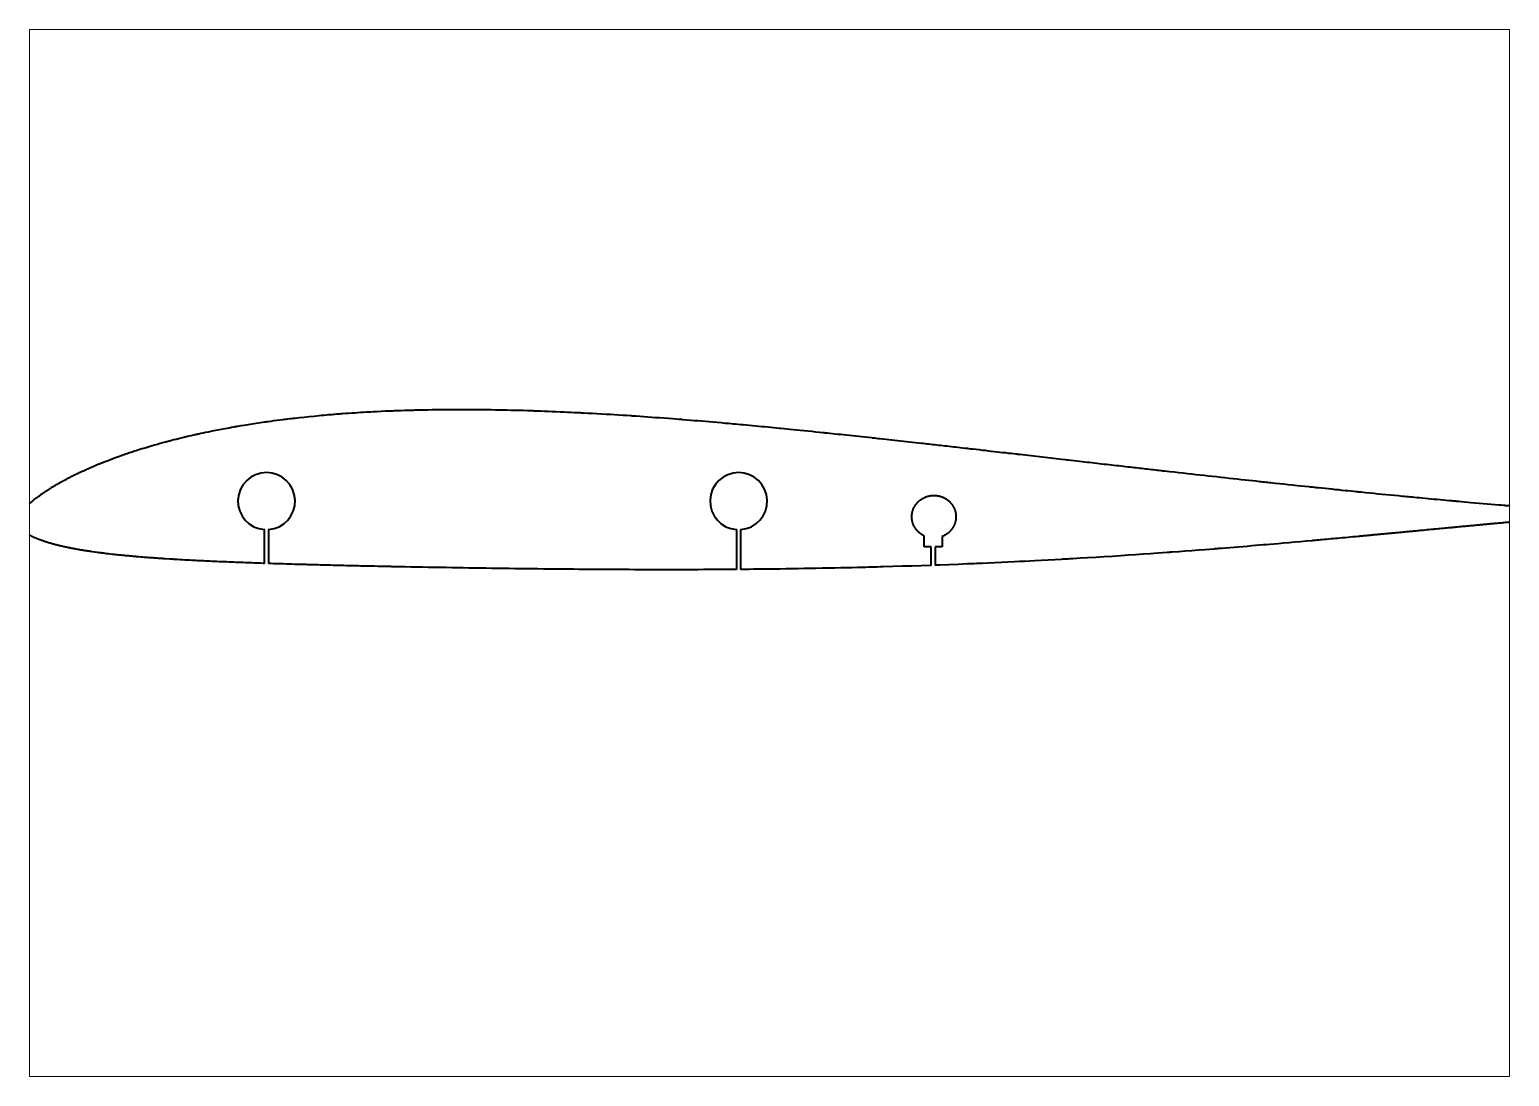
# Paper-space layout 'Sheet' of a CAD drawing. Header units: millimetres. Extents: x 0 to 420, y 0 to 297.
# The model-space entities are those that its viewports show. They can reach past a viewport. Long polylines and large blocks are cut down to what shows.
import ezdxf

# ---------------------------------------------------------------- set-up
doc = ezdxf.new("R2010")
doc.units = ezdxf.units.MM
doc.layers.add('Geometries', color=7, linetype='Continuous')

msp = doc.modelspace()

# ---------------------------------------------------------------- linework, layer by layer
at = {"layer": 'Geometries', "linetype": 'Continuous', "lineweight": 40}
for p, q in [((106.37, 188.99), (107.27, 189.02)), ((107.27, 189.02), (108.18, 189.05)), ((108.18, 189.05), (108.63, 189.06)), ((108.63, 189.06), (109.09, 189.07)), ((109.09, 189.07), (109.53, 189.08)), ((109.53, 189.08), (109.97, 189.09)), ((109.97, 189.09), (110.41, 189.1)), ((110.41, 189.1), (110.85, 189.11)), ((110.85, 189.11), (111.9, 189.14)), ((111.9, 189.14), (112.95, 189.16)), ((112.95, 189.16), (114.28, 189.18)), ((114.28, 189.18), (115.63, 189.2)), ((115.63, 189.2), (115.93, 189.2)), ((115.93, 189.2), (116.22, 189.21)), ((116.22, 189.21), (116.51, 189.21)), ((116.51, 189.21), (116.8, 189.21)), ((116.8, 189.21), (117.1, 189.22)), ((117.1, 189.22), (117.39, 189.22)), ((117.39, 189.22), (117.68, 189.22)), ((117.68, 189.22), (118.91, 189.23)), ((118.91, 189.23), (120.15, 189.24)), ((120.15, 189.24), (121.38, 189.24)), ((121.38, 189.24), (122.57, 189.24)), ((122.57, 189.24), (123.76, 189.24)), ((123.76, 189.24), (124.96, 189.24)), ((124.96, 189.24), (126.16, 189.23)), ((126.16, 189.23), (127.22, 189.22)), ((127.22, 189.22), (128.29, 189.21)), ((128.29, 189.21), (128.57, 189.21)), ((128.57, 189.21), (128.85, 189.21)), ((128.85, 189.21), (129.13, 189.2)), ((129.13, 189.2), (129.41, 189.2)), ((129.41, 189.2), (129.68, 189.2)), ((129.68, 189.2), (129.95, 189.19)), ((129.95, 189.19), (131.04, 189.18)), ((131.04, 189.18), (132.13, 189.16)), ((132.13, 189.16), (133.22, 189.14)), ((133.22, 189.14), (134.32, 189.12)), ((134.32, 189.12), (135.43, 189.1)), ((135.43, 189.1), (136.54, 189.07)), ((136.54, 189.07), (137.73, 189.04)), ((137.73, 189.04), (138.93, 189.01)), ((138.93, 189.01), (140.13, 188.98)), ((60.01, 184.65), (60.94, 184.81)), ((60.94, 184.81), (62.06, 184.99)), ((62.06, 184.99), (63.17, 185.17)), ((63.17, 185.17), (64.29, 185.34)), ((64.29, 185.34), (65.5, 185.52)), ((65.5, 185.52), (66.7, 185.69)), ((66.7, 185.69), (66.85, 185.71)), ((66.85, 185.71), (66.99, 185.73)), ((66.99, 185.73), (67.14, 185.75)), ((67.14, 185.75), (67.28, 185.78)), ((67.28, 185.78), (67.43, 185.8)), ((67.43, 185.8), (67.58, 185.82)), ((67.58, 185.82), (67.72, 185.84)), ((67.72, 185.84), (68.53, 185.95)), ((68.53, 185.95), (69.36, 186.06)), ((69.36, 186.06), (70.19, 186.17)), ((70.19, 186.17), (71.02, 186.28)), ((71.02, 186.28), (71.87, 186.38)), ((71.87, 186.38), (72.35, 186.44)), ((72.35, 186.44), (72.84, 186.5)), ((72.84, 186.5), (73.33, 186.56)), ((73.33, 186.56), (73.82, 186.62)), ((73.82, 186.62), (74.31, 186.68)), ((74.31, 186.68), (74.8, 186.74)), ((74.8, 186.74), (75.27, 186.79)), ((75.27, 186.79), (76.58, 186.94)), ((76.58, 186.94), (77.89, 187.08)), ((77.89, 187.08), (79.31, 187.23)), ((79.31, 187.23), (80.73, 187.37)), ((80.73, 187.37), (82.16, 187.51)), ((82.16, 187.51), (82.83, 187.57)), ((82.83, 187.57), (83.5, 187.63)), ((83.5, 187.63), (84.17, 187.69)), ((84.17, 187.69), (84.83, 187.75)), ((84.83, 187.75), (85.5, 187.81)), ((85.5, 187.81), (85.92, 187.84)), ((85.92, 187.84), (86.34, 187.87)), ((86.34, 187.87), (86.76, 187.91)), ((86.76, 187.91), (87.18, 187.94)), ((87.18, 187.94), (87.6, 187.97)), ((87.6, 187.97), (88.02, 188.01)), ((88.02, 188.01), (88.43, 188.04)), ((88.43, 188.04), (88.84, 188.07)), ((88.84, 188.07), (89.7, 188.13)), ((89.7, 188.13), (90.56, 188.19)), ((90.56, 188.19), (91.43, 188.25)), ((91.43, 188.25), (92.27, 188.31)), ((92.27, 188.31), (93.11, 188.36)), ((93.11, 188.36), (93.96, 188.42)), ((93.96, 188.42), (94.81, 188.47)), ((94.81, 188.47), (95.48, 188.51)), ((95.48, 188.51), (96.15, 188.55)), ((96.15, 188.55), (96.81, 188.58)), ((96.81, 188.58), (97.47, 188.62)), ((97.47, 188.62), (98.64, 188.68)), ((98.64, 188.68), (99.82, 188.73)), ((99.82, 188.73), (100.98, 188.79)), ((100.98, 188.79), (102.14, 188.84)), ((102.14, 188.84), (102.61, 188.86)), ((102.61, 188.86), (103.08, 188.88)), ((103.08, 188.88), (103.56, 188.89)), ((103.56, 188.89), (104.04, 188.91)), ((104.04, 188.91), (104.51, 188.93)), ((104.51, 188.93), (105, 188.95)), ((105, 188.95), (105.48, 188.96)), ((105.48, 188.96), (106.37, 188.99)), ((140.13, 188.98), (141.34, 188.94)), ((141.34, 188.94), (142.54, 188.9)), ((142.54, 188.9), (142.68, 188.9)), ((142.68, 188.9), (142.81, 188.89)), ((142.81, 188.89), (142.95, 188.89)), ((142.95, 188.89), (143.08, 188.88)), ((143.08, 188.88), (143.22, 188.88)), ((143.22, 188.88), (143.35, 188.87)), ((143.35, 188.87), (143.48, 188.87)), ((143.48, 188.87), (144.28, 188.84)), ((144.28, 188.84), (145.08, 188.81)), ((145.08, 188.81), (146.17, 188.77)), ((146.17, 188.77), (147.26, 188.73)), ((147.26, 188.73), (148.36, 188.69)), ((148.36, 188.69), (149.46, 188.64)), ((149.46, 188.64), (150.57, 188.59)), ((150.57, 188.59), (151.69, 188.54)), ((151.69, 188.54), (152.64, 188.5)), ((152.64, 188.5), (153.58, 188.46)), ((153.58, 188.46), (154.54, 188.41)), ((154.54, 188.41), (155.49, 188.36)), ((155.49, 188.36), (156.44, 188.32)), ((156.44, 188.32), (156.57, 188.31)), ((156.57, 188.31), (156.69, 188.3)), ((156.69, 188.3), (156.82, 188.3)), ((156.82, 188.3), (156.94, 188.29)), ((156.94, 188.29), (157.07, 188.28)), ((157.07, 188.28), (157.19, 188.28)), ((157.19, 188.28), (158.45, 188.21)), ((158.45, 188.21), (159.74, 188.14)), ((159.74, 188.14), (161.04, 188.07)), ((161.04, 188.07), (162.34, 188)), ((162.34, 188), (163.65, 187.92)), ((163.65, 187.92), (164.84, 187.85)), ((164.84, 187.85), (166.03, 187.78)), ((166.03, 187.78), (167.23, 187.7)), ((167.23, 187.7), (168.44, 187.63)), ((168.44, 187.63), (169.5, 187.56)), ((169.5, 187.56), (170.57, 187.49)), ((170.57, 187.49), (170.81, 187.47)), ((170.81, 187.47), (171.04, 187.46)), ((171.04, 187.46), (171.27, 187.44)), ((171.27, 187.44), (171.5, 187.43)), ((171.5, 187.43), (171.72, 187.41)), ((171.72, 187.41), (171.95, 187.39)), ((171.95, 187.39), (172.18, 187.38)), ((172.18, 187.38), (173.27, 187.31)), ((173.27, 187.31), (174.36, 187.23)), ((174.36, 187.23), (175.46, 187.15)), ((175.46, 187.15), (176.57, 187.07)), ((176.57, 187.07), (177.68, 186.99)), ((177.68, 186.99), (178.79, 186.91)), ((178.79, 186.91), (180.05, 186.82)), ((180.05, 186.82), (181.31, 186.72)), ((181.31, 186.72), (182.58, 186.62)), ((182.58, 186.62), (183.42, 186.56)), ((183.42, 186.56), (184.27, 186.49)), ((184.27, 186.49), (184.53, 186.47)), ((184.53, 186.47), (184.79, 186.45)), ((184.79, 186.45), (185.04, 186.43)), ((185.04, 186.43), (185.28, 186.41)), ((185.28, 186.41), (185.53, 186.39)), ((185.53, 186.39), (186.55, 186.31)), ((186.55, 186.31), (187.58, 186.23)), ((187.58, 186.23), (188.61, 186.14)), ((188.61, 186.14), (189.64, 186.06)), ((189.64, 186.06), (190.69, 185.97)), ((190.69, 185.97), (191.8, 185.87)), ((191.8, 185.87), (192.92, 185.78)), ((192.92, 185.78), (194.04, 185.68)), ((194.04, 185.68), (195.17, 185.58)), ((195.17, 185.58), (196.31, 185.48)), ((196.31, 185.48), (197.46, 185.38)), ((197.46, 185.38), (197.99, 185.34)), ((197.99, 185.34), (198.08, 185.33)), ((198.08, 185.33), (198.16, 185.32)), ((198.16, 185.32), (198.24, 185.31)), ((198.24, 185.31), (198.33, 185.31)), ((198.33, 185.31), (198.41, 185.3)), ((198.41, 185.3), (199.09, 185.24)), ((199.09, 185.24), (199.71, 185.18)), ((199.71, 185.18), (200.33, 185.12)), ((200.33, 185.12), (201.07, 185.06)), ((201.07, 185.06), (201.82, 184.99)), ((201.82, 184.99), (202.57, 184.92)), ((202.57, 184.92), (203.43, 184.84)), ((203.43, 184.84), (204.3, 184.76)), ((40.3, 180.5), (40.95, 180.66)), ((40.95, 180.66), (41.6, 180.83)), ((41.6, 180.83), (42.67, 181.09)), ((42.67, 181.09), (43.74, 181.35)), ((43.74, 181.35), (44.81, 181.61)), ((44.81, 181.61), (45.89, 181.86)), ((45.89, 181.86), (46.98, 182.11)), ((46.98, 182.11), (47.11, 182.14)), ((47.11, 182.14), (47.25, 182.17)), ((47.25, 182.17), (47.38, 182.2)), ((47.38, 182.2), (47.51, 182.23)), ((47.51, 182.23), (47.64, 182.26)), ((47.64, 182.26), (47.77, 182.29)), ((47.77, 182.29), (47.91, 182.32)), ((47.91, 182.32), (48.64, 182.48)), ((48.64, 182.48), (49.29, 182.62)), ((49.29, 182.62), (49.95, 182.76)), ((49.95, 182.76), (50.74, 182.92)), ((50.74, 182.92), (51.53, 183.08)), ((51.53, 183.08), (52.32, 183.24)), ((52.32, 183.24), (53.39, 183.45)), ((53.39, 183.45), (54.46, 183.66)), ((54.46, 183.66), (55.54, 183.86)), ((55.54, 183.86), (56.63, 184.06)), ((56.63, 184.06), (57.32, 184.19)), ((57.32, 184.19), (58.01, 184.31)), ((58.01, 184.31), (58.22, 184.35)), ((58.22, 184.35), (58.44, 184.38)), ((58.44, 184.38), (58.66, 184.42)), ((58.66, 184.42), (58.87, 184.46)), ((58.87, 184.46), (59.08, 184.5)), ((59.08, 184.5), (60.01, 184.65)), ((204.3, 184.76), (205.17, 184.68)), ((205.17, 184.68), (206.05, 184.59)), ((206.05, 184.59), (206.93, 184.51)), ((206.93, 184.51), (207.83, 184.43)), ((207.83, 184.43), (208.67, 184.35)), ((208.67, 184.35), (209.52, 184.26)), ((209.52, 184.26), (210.38, 184.18)), ((210.38, 184.18), (211.24, 184.1)), ((211.24, 184.1), (212.1, 184.01)), ((212.1, 184.01), (212.74, 183.95)), ((212.74, 183.95), (213.25, 183.9)), ((213.25, 183.9), (214.15, 183.81)), ((214.15, 183.81), (214.97, 183.73)), ((214.97, 183.73), (215.79, 183.65)), ((215.79, 183.65), (216.76, 183.55)), ((216.76, 183.55), (217.75, 183.46)), ((217.75, 183.46), (218.74, 183.36)), ((218.74, 183.36), (219.81, 183.25)), ((219.81, 183.25), (220.89, 183.14)), ((220.89, 183.14), (221.97, 183.03)), ((221.97, 183.03), (223.06, 182.92)), ((223.06, 182.92), (224.15, 182.8)), ((224.15, 182.8), (225.12, 182.7)), ((225.12, 182.7), (225.55, 182.66)), ((225.55, 182.66), (225.62, 182.65)), ((225.62, 182.65), (225.69, 182.64)), ((225.69, 182.64), (225.75, 182.64)), ((225.75, 182.64), (225.82, 182.63)), ((225.82, 182.63), (225.88, 182.62)), ((225.88, 182.62), (226.5, 182.56)), ((226.5, 182.56), (227.13, 182.49)), ((227.13, 182.49), (227.88, 182.42)), ((227.88, 182.42), (228.63, 182.34)), ((228.63, 182.34), (229.39, 182.26)), ((229.39, 182.26), (230.2, 182.17)), ((230.2, 182.17), (231.03, 182.09)), ((231.03, 182.09), (231.86, 182)), ((231.86, 182), (232.69, 181.91)), ((232.69, 181.91), (233.53, 181.82)), ((233.53, 181.82), (234.43, 181.72)), ((234.43, 181.72), (235.34, 181.63)), ((235.34, 181.63), (236.25, 181.53)), ((236.25, 181.53), (237.17, 181.43)), ((237.17, 181.43), (238.09, 181.33)), ((238.09, 181.33), (239.03, 181.23)), ((239.03, 181.23), (239.14, 181.22)), ((239.14, 181.22), (239.25, 181.2)), ((239.25, 181.2), (239.36, 181.19)), ((239.36, 181.19), (239.47, 181.18)), ((239.47, 181.18), (239.58, 181.17)), ((239.58, 181.17), (239.68, 181.16)), ((239.68, 181.16), (239.78, 181.15)), ((239.78, 181.15), (240.32, 181.09)), ((240.32, 181.09), (240.81, 181.03)), ((240.81, 181.03), (241.3, 180.98)), ((241.3, 180.98), (242.18, 180.88)), ((242.18, 180.88), (243.07, 180.79)), ((243.07, 180.79), (243.89, 180.7)), ((243.89, 180.7), (244.71, 180.61)), ((244.71, 180.61), (245.54, 180.52)), ((26.45, 176.33), (26.85, 176.46)), ((26.85, 176.46), (27.25, 176.6)), ((27.25, 176.6), (27.65, 176.74)), ((27.65, 176.74), (28.06, 176.88)), ((28.06, 176.88), (28.41, 176.99)), ((28.41, 176.99), (28.77, 177.11)), ((28.77, 177.11), (29.12, 177.23)), ((29.12, 177.23), (29.49, 177.35)), ((29.49, 177.35), (29.85, 177.47)), ((29.85, 177.47), (30.21, 177.58)), ((30.21, 177.58), (30.76, 177.76)), ((30.76, 177.76), (31.32, 177.94)), ((31.32, 177.94), (31.87, 178.11)), ((31.87, 178.11), (32.46, 178.29)), ((32.46, 178.29), (33.04, 178.47)), ((33.04, 178.47), (33.62, 178.64)), ((33.62, 178.64), (34.2, 178.81)), ((34.2, 178.81), (34.78, 178.98)), ((34.78, 178.98), (35.53, 179.2)), ((35.53, 179.2), (36.29, 179.41)), ((36.29, 179.41), (37.05, 179.63)), ((37.05, 179.63), (37.81, 179.84)), ((37.81, 179.84), (38.59, 180.05)), ((38.59, 180.05), (38.83, 180.11)), ((38.83, 180.11), (39.08, 180.18)), ((39.08, 180.18), (39.32, 180.24)), ((39.32, 180.24), (39.57, 180.31)), ((39.57, 180.31), (39.81, 180.37)), ((39.81, 180.37), (40.06, 180.43)), ((40.06, 180.43), (40.3, 180.5)), ((245.54, 180.52), (246.37, 180.42)), ((246.37, 180.42), (247.21, 180.33)), ((247.21, 180.33), (248.05, 180.24)), ((248.05, 180.24), (248.89, 180.15)), ((248.89, 180.15), (249.73, 180.05)), ((249.73, 180.05), (250.58, 179.96)), ((250.58, 179.96), (251.45, 179.86)), ((251.45, 179.86), (252.33, 179.76)), ((252.33, 179.76), (253.11, 179.68)), ((253.11, 179.68), (253.2, 179.67)), ((253.2, 179.67), (253.28, 179.66)), ((253.28, 179.66), (253.36, 179.65)), ((253.36, 179.65), (253.43, 179.64)), ((253.43, 179.64), (253.51, 179.63)), ((253.51, 179.63), (253.58, 179.62)), ((253.58, 179.62), (253.65, 179.62)), ((253.65, 179.62), (254.17, 179.56)), ((254.17, 179.56), (254.69, 179.5)), ((254.69, 179.5), (255.23, 179.44)), ((255.23, 179.44), (255.76, 179.38)), ((255.76, 179.38), (256.32, 179.32)), ((256.32, 179.32), (256.88, 179.25)), ((256.88, 179.25), (257.45, 179.19)), ((257.45, 179.19), (258.02, 179.13)), ((258.02, 179.13), (258.6, 179.06)), ((258.6, 179.06), (259.19, 178.99)), ((259.19, 178.99), (259.79, 178.93)), ((259.79, 178.93), (260.39, 178.86)), ((260.39, 178.86), (261, 178.79)), ((261, 178.79), (261.61, 178.72)), ((261.61, 178.72), (262.23, 178.65)), ((262.23, 178.65), (262.86, 178.58)), ((262.86, 178.58), (263.5, 178.51)), ((263.5, 178.51), (264.14, 178.43)), ((264.14, 178.43), (264.8, 178.36)), ((264.8, 178.36), (265.48, 178.28)), ((265.48, 178.28), (266.16, 178.2)), ((266.16, 178.2), (266.61, 178.15)), ((266.61, 178.15), (267.06, 178.1)), ((267.06, 178.1), (267.16, 178.09)), ((267.16, 178.09), (267.26, 178.08)), ((267.26, 178.08), (267.35, 178.07)), ((267.35, 178.07), (267.45, 178.06)), ((267.45, 178.06), (267.55, 178.05)), ((267.55, 178.05), (267.64, 178.03)), ((267.64, 178.03), (267.74, 178.02)), ((267.74, 178.02), (268.62, 177.92)), ((268.62, 177.92), (269.5, 177.82)), ((269.5, 177.82), (270.37, 177.72)), ((270.37, 177.72), (271.23, 177.63)), ((271.23, 177.63), (272.09, 177.53)), ((272.09, 177.53), (272.92, 177.43)), ((272.92, 177.43), (273.75, 177.34)), ((273.75, 177.34), (274.57, 177.24)), ((274.57, 177.24), (275.39, 177.15)), ((275.39, 177.15), (276.2, 177.06)), ((276.2, 177.06), (277, 176.97)), ((277, 176.97), (277.8, 176.87)), ((277.8, 176.87), (278.59, 176.78)), ((278.59, 176.78), (279.28, 176.7)), ((279.28, 176.7), (279.96, 176.63)), ((279.96, 176.63), (280.18, 176.6)), ((280.18, 176.6), (280.39, 176.58)), ((280.39, 176.58), (280.61, 176.55)), ((280.61, 176.55), (280.82, 176.53)), ((280.82, 176.53), (281.05, 176.5)), ((281.05, 176.5), (290.56, 175.41)), ((16.01, 172.19), (16.13, 172.25)), ((16.13, 172.25), (16.25, 172.3)), ((16.25, 172.3), (16.37, 172.35)), ((16.37, 172.35), (16.49, 172.4)), ((16.49, 172.4), (17.11, 172.68)), ((17.11, 172.68), (17.74, 172.95)), ((17.74, 172.95), (18.38, 173.23)), ((18.38, 173.23), (19.03, 173.5)), ((19.03, 173.5), (19.68, 173.76)), ((19.68, 173.76), (19.86, 173.84)), ((19.86, 173.84), (20.04, 173.91)), ((20.04, 173.91), (20.22, 173.98)), ((20.22, 173.98), (20.4, 174.05)), ((20.4, 174.05), (20.58, 174.13)), ((20.58, 174.13), (20.76, 174.2)), ((20.76, 174.2), (20.94, 174.27)), ((20.94, 174.27), (21.12, 174.34)), ((21.12, 174.34), (21.69, 174.57)), ((21.69, 174.57), (22.26, 174.79)), ((22.26, 174.79), (22.95, 175.05)), ((22.95, 175.05), (23.64, 175.31)), ((23.64, 175.31), (24.34, 175.57)), ((24.34, 175.57), (24.93, 175.78)), ((24.93, 175.78), (25.52, 176)), ((25.52, 176), (25.64, 176.04)), ((25.64, 176.04), (25.76, 176.08)), ((25.76, 176.08), (25.87, 176.12)), ((25.87, 176.12), (25.99, 176.16)), ((25.99, 176.16), (26.11, 176.2)), ((26.11, 176.2), (26.22, 176.25)), ((26.22, 176.25), (26.34, 176.29)), ((26.34, 176.29), (26.45, 176.33)), ((290.56, 175.41), (292.91, 175.14)), ((292.91, 175.14), (293.94, 175.02)), ((293.94, 175.02), (294.39, 174.97)), ((294.39, 174.97), (294.58, 174.95)), ((294.58, 174.95), (294.74, 174.93)), ((294.74, 174.93), (294.8, 174.92)), ((294.8, 174.92), (295.6, 174.83)), ((295.6, 174.83), (296.4, 174.74)), ((296.4, 174.74), (297.2, 174.64)), ((297.2, 174.64), (297.98, 174.55)), ((297.98, 174.55), (298.76, 174.47)), ((298.76, 174.47), (299.46, 174.39)), ((299.46, 174.39), (300.15, 174.31)), ((300.15, 174.31), (300.84, 174.23)), ((300.84, 174.23), (301.52, 174.15)), ((301.52, 174.15), (302.2, 174.07)), ((302.2, 174.07), (302.87, 173.99)), ((302.87, 173.99), (303.53, 173.92)), ((303.53, 173.92), (304.26, 173.84)), ((304.26, 173.84), (304.97, 173.75)), ((304.97, 173.75), (305.68, 173.67)), ((305.68, 173.67), (306.38, 173.59)), ((306.38, 173.59), (307.07, 173.51)), ((307.07, 173.51), (307.76, 173.44)), ((307.76, 173.44), (308.44, 173.36)), ((308.44, 173.36), (309.11, 173.28)), ((309.11, 173.28), (309.77, 173.21)), ((309.77, 173.21), (310.43, 173.13)), ((310.43, 173.13), (311.07, 173.06)), ((311.07, 173.06), (311.7, 172.99)), ((311.7, 172.99), (312.32, 172.92)), ((312.32, 172.92), (312.94, 172.85)), ((312.94, 172.85), (313.5, 172.78)), ((313.5, 172.78), (314.06, 172.72)), ((314.06, 172.72), (314.61, 172.66)), ((314.61, 172.66), (315.16, 172.59)), ((315.16, 172.59), (315.69, 172.53)), ((315.69, 172.53), (316.23, 172.47)), ((316.23, 172.47), (316.75, 172.41)), ((316.75, 172.41), (317.33, 172.35)), ((317.33, 172.35), (317.89, 172.28)), ((317.89, 172.28), (318.45, 172.22)), ((318.45, 172.22), (319, 172.16)), ((7.6, 167.89), (7.8, 168.01)), ((7.8, 168.01), (7.99, 168.12)), ((7.99, 168.12), (8.15, 168.21)), ((8.15, 168.21), (8.3, 168.3)), ((8.3, 168.3), (8.45, 168.39)), ((8.45, 168.39), (8.61, 168.48)), ((8.61, 168.48), (8.77, 168.57)), ((8.77, 168.57), (8.93, 168.66)), ((8.93, 168.66), (9.21, 168.81)), ((9.21, 168.81), (9.48, 168.96)), ((9.48, 168.96), (9.54, 169)), ((9.54, 169), (9.61, 169.03)), ((9.61, 169.03), (9.67, 169.07)), ((9.67, 169.07), (9.73, 169.1)), ((9.73, 169.1), (9.8, 169.13)), ((9.8, 169.13), (9.86, 169.17)), ((9.86, 169.17), (9.92, 169.2)), ((9.92, 169.2), (10.1, 169.3)), ((10.1, 169.3), (10.28, 169.4)), ((10.28, 169.4), (10.47, 169.49)), ((10.47, 169.49), (10.66, 169.6)), ((10.66, 169.6), (10.86, 169.7)), ((10.86, 169.7), (11.07, 169.81)), ((11.07, 169.81), (11.28, 169.92)), ((11.28, 169.92), (11.49, 170.03)), ((11.49, 170.03), (11.7, 170.14)), ((11.7, 170.14), (11.98, 170.27)), ((11.98, 170.27), (12.24, 170.41)), ((12.24, 170.41), (12.5, 170.54)), ((12.5, 170.54), (12.7, 170.64)), ((12.7, 170.64), (12.89, 170.73)), ((12.89, 170.73), (13.08, 170.82)), ((13.08, 170.82), (13.26, 170.91)), ((13.26, 170.91), (13.45, 171.01)), ((13.45, 171.01), (13.64, 171.1)), ((13.64, 171.1), (13.84, 171.19)), ((13.84, 171.19), (14.19, 171.36)), ((14.19, 171.36), (14.54, 171.52)), ((14.54, 171.52), (14.9, 171.69)), ((14.9, 171.69), (15.27, 171.86)), ((15.27, 171.86), (15.65, 172.03)), ((15.65, 172.03), (15.77, 172.08)), ((15.77, 172.08), (15.89, 172.14)), ((15.89, 172.14), (16.01, 172.19)), ((319, 172.16), (319.54, 172.1)), ((319.54, 172.1), (320.04, 172.04)), ((320.04, 172.04), (320.54, 171.98)), ((320.54, 171.98), (321.03, 171.93)), ((321.03, 171.93), (321.34, 171.89)), ((321.34, 171.89), (321.66, 171.86)), ((321.66, 171.86), (321.93, 171.83)), ((321.93, 171.83), (322.05, 171.81)), ((322.05, 171.81), (322.14, 171.8)), ((322.14, 171.8), (322.18, 171.8)), ((322.18, 171.8), (323.55, 171.64)), ((323.55, 171.64), (324.91, 171.49)), ((324.91, 171.49), (326.14, 171.35)), ((326.14, 171.35), (327.37, 171.22)), ((327.37, 171.22), (328.59, 171.08)), ((328.59, 171.08), (329.8, 170.94)), ((329.8, 170.94), (331.01, 170.81)), ((331.01, 170.81), (332.18, 170.68)), ((332.18, 170.68), (333.36, 170.55)), ((333.36, 170.55), (334.53, 170.42)), ((334.53, 170.42), (335.69, 170.29)), ((335.69, 170.29), (336.88, 170.16)), ((336.88, 170.16), (338.06, 170.03)), ((338.06, 170.03), (339.24, 169.9)), ((339.24, 169.9), (340.42, 169.77)), ((340.42, 169.77), (341.58, 169.64)), ((341.58, 169.64), (342.74, 169.51)), ((342.74, 169.51), (343.9, 169.39)), ((343.9, 169.39), (345.05, 169.26)), ((345.05, 169.26), (346.05, 169.15)), ((346.05, 169.15), (347.05, 169.04)), ((347.05, 169.04), (348.05, 168.94)), ((348.05, 168.94), (349.04, 168.83)), ((349.04, 168.83), (349.48, 168.78)), ((349.48, 168.78), (349.94, 168.73)), ((349.94, 168.73), (350.4, 168.68)), ((350.4, 168.68), (350.86, 168.63)), ((350.86, 168.63), (351.32, 168.58)), ((351.32, 168.58), (351.78, 168.53)), ((351.78, 168.53), (352.25, 168.48)), ((352.25, 168.48), (353.48, 168.35)), ((353.48, 168.35), (354.72, 168.22)), ((354.72, 168.22), (355.96, 168.09)), ((355.96, 168.09), (357.21, 167.95)), ((1.34, 163.67), (1.56, 163.84)), ((1.56, 163.84), (1.79, 164.02)), ((1.79, 164.02), (1.91, 164.11)), ((1.91, 164.11), (2.03, 164.2)), ((2.03, 164.2), (2.13, 164.27)), ((2.13, 164.27), (2.23, 164.35)), ((2.23, 164.35), (2.34, 164.43)), ((2.34, 164.43), (2.46, 164.52)), ((2.46, 164.52), (2.58, 164.61)), ((2.58, 164.61), (2.78, 164.75)), ((2.78, 164.75), (2.97, 164.89)), ((2.97, 164.89), (3.15, 165.02)), ((3.15, 165.02), (3.33, 165.15)), ((3.33, 165.15), (3.52, 165.28)), ((3.52, 165.28), (3.7, 165.4)), ((3.7, 165.4), (3.88, 165.53)), ((3.88, 165.53), (4.07, 165.66)), ((4.07, 165.66), (4.25, 165.78)), ((4.25, 165.78), (4.44, 165.91)), ((4.44, 165.91), (4.63, 166.03)), ((4.63, 166.03), (4.81, 166.16)), ((4.81, 166.16), (5, 166.28)), ((5, 166.28), (5.18, 166.4)), ((5.18, 166.4), (5.36, 166.51)), ((5.36, 166.51), (5.54, 166.63)), ((5.54, 166.63), (5.77, 166.77)), ((5.77, 166.77), (6, 166.92)), ((6, 166.92), (6.24, 167.07)), ((6.24, 167.07), (6.49, 167.23)), ((6.49, 167.23), (6.75, 167.38)), ((6.75, 167.38), (6.97, 167.51)), ((6.97, 167.51), (7.18, 167.64)), ((7.18, 167.64), (7.39, 167.77)), ((7.39, 167.77), (7.6, 167.89)), ((357.21, 167.95), (358.47, 167.82)), ((358.47, 167.82), (359.73, 167.69)), ((359.73, 167.69), (360.85, 167.57)), ((360.85, 167.57), (361.97, 167.45)), ((361.97, 167.45), (363.09, 167.34)), ((363.09, 167.34), (363.42, 167.3)), ((363.42, 167.3), (363.77, 167.27)), ((363.77, 167.27), (364.11, 167.23)), ((364.11, 167.23), (364.45, 167.19)), ((364.45, 167.19), (364.78, 167.16)), ((364.78, 167.16), (365.12, 167.12)), ((365.12, 167.12), (365.46, 167.09)), ((365.46, 167.09), (365.8, 167.05)), ((365.8, 167.05), (366.76, 166.95)), ((366.76, 166.95), (367.73, 166.85)), ((367.73, 166.85), (368.68, 166.76)), ((368.68, 166.76), (369.63, 166.66)), ((369.63, 166.66), (370.57, 166.56)), ((370.57, 166.56), (371.5, 166.47)), ((371.5, 166.47), (372.43, 166.37)), ((372.43, 166.37), (373.35, 166.28)), ((373.35, 166.28), (374.15, 166.2)), ((374.15, 166.2), (374.95, 166.11)), ((374.95, 166.11), (375.74, 166.03)), ((375.74, 166.03), (376.53, 165.95)), ((376.53, 165.95), (376.66, 165.94)), ((376.66, 165.94), (376.79, 165.93)), ((376.79, 165.93), (376.92, 165.92)), ((376.92, 165.92), (377.04, 165.9)), ((377.04, 165.9), (377.17, 165.89)), ((377.17, 165.89), (377.31, 165.88)), ((377.31, 165.88), (377.97, 165.81)), ((377.97, 165.81), (379.15, 165.69)), ((379.15, 165.69), (380.35, 165.57)), ((380.35, 165.57), (381.55, 165.45)), ((381.55, 165.45), (382.75, 165.33)), ((382.75, 165.33), (383.93, 165.22)), ((383.93, 165.22), (385.11, 165.1)), ((385.11, 165.1), (386.26, 164.99)), ((386.26, 164.99), (387.4, 164.88)), ((387.4, 164.88), (388.54, 164.77)), ((388.54, 164.77), (389.67, 164.66)), ((389.67, 164.66), (390.25, 164.6)), ((390.25, 164.6), (390.83, 164.55)), ((390.83, 164.55), (391.4, 164.49)), ((391.4, 164.49), (391.96, 164.44)), ((391.96, 164.44), (392.53, 164.39)), ((392.53, 164.39), (393.11, 164.33)), ((393.11, 164.33), (393.68, 164.28)), ((393.68, 164.28), (394.48, 164.2)), ((394.48, 164.2), (395.28, 164.13)), ((395.28, 164.13), (396.09, 164.05)), ((396.09, 164.05), (396.91, 163.97)), ((396.91, 163.97), (397.75, 163.9)), ((397.75, 163.9), (398.6, 163.82)), ((398.6, 163.82), (399.46, 163.74)), ((-2.11, 160.32), (-2.07, 160.36)), ((-2.07, 160.36), (-2.04, 160.4)), ((-2.04, 160.4), (-2, 160.45)), ((-2, 160.45), (-1.96, 160.5)), ((-1.96, 160.5), (-1.91, 160.56)), ((-1.91, 160.56), (-1.86, 160.62)), ((-1.86, 160.62), (-1.8, 160.69)), ((-1.8, 160.69), (-1.77, 160.73)), ((-1.77, 160.73), (-1.74, 160.76)), ((-1.74, 160.76), (-1.71, 160.8)), ((-1.71, 160.8), (-1.68, 160.83)), ((-1.68, 160.83), (-1.65, 160.86)), ((-1.65, 160.86), (-1.63, 160.89)), ((-1.63, 160.89), (-1.59, 160.93)), ((-1.59, 160.93), (-1.56, 160.96)), ((-1.56, 160.96), (-1.54, 160.99)), ((-1.54, 160.99), (-1.52, 161.01)), ((-1.52, 161.01), (-1.5, 161.03)), ((-1.5, 161.04), (-1.49, 161.05)), ((-1.5, 161.03), (-1.5, 161.04)), ((-1.49, 161.05), (-1.48, 161.06)), ((-1.48, 161.06), (-1.47, 161.07)), ((-1.47, 161.07), (-1.46, 161.09)), ((-1.46, 161.09), (-1.37, 161.18)), ((-1.37, 161.18), (-1.31, 161.24)), ((-1.31, 161.24), (-1.26, 161.3)), ((-1.26, 161.3), (-1.21, 161.36)), ((-1.21, 161.36), (-1.15, 161.42)), ((-1.15, 161.42), (-1.1, 161.47)), ((-1.1, 161.47), (-1.04, 161.53)), ((-1.04, 161.53), (-0.95, 161.63)), ((-0.95, 161.63), (-0.86, 161.72)), ((-0.86, 161.72), (-0.76, 161.81)), ((-0.76, 161.81), (-0.67, 161.9)), ((-0.67, 161.9), (-0.62, 161.95)), ((-0.62, 161.95), (-0.56, 162.01)), ((-0.56, 162.01), (-0.51, 162.05)), ((-0.51, 162.05), (-0.46, 162.1)), ((-0.46, 162.1), (-0.41, 162.15)), ((-0.41, 162.15), (-0.32, 162.23)), ((-0.32, 162.23), (-0.23, 162.31)), ((-0.23, 162.31), (-0.14, 162.4)), ((-0.14, 162.4), (-0.04, 162.49)), ((-0.04, 162.49), (0.07, 162.59)), ((0.07, 162.59), (0.19, 162.69)), ((0.19, 162.69), (0.3, 162.79)), ((0.3, 162.79), (0.41, 162.89)), ((0.41, 162.89), (0.52, 162.98)), ((0.52, 162.98), (0.62, 163.07)), ((0.62, 163.07), (0.72, 163.15)), ((0.72, 163.15), (0.81, 163.23)), ((0.81, 163.23), (0.85, 163.26)), ((0.85, 163.26), (0.89, 163.3)), ((0.89, 163.3), (0.93, 163.33)), ((0.93, 163.33), (0.97, 163.37)), ((0.97, 163.37), (1.01, 163.4)), ((1.01, 163.4), (1.06, 163.44)), ((1.06, 163.44), (1.1, 163.47)), ((1.1, 163.47), (1.22, 163.57)), ((1.22, 163.57), (1.34, 163.67)), ((399.46, 163.74), (400.32, 163.66)), ((400.32, 163.66), (401.19, 163.58)), ((401.19, 163.58), (402.06, 163.5)), ((402.06, 163.5), (402.94, 163.42)), ((402.94, 163.42), (403.19, 163.4)), ((403.19, 163.4), (403.43, 163.38)), ((403.43, 163.38), (403.68, 163.36)), ((403.68, 163.36), (403.92, 163.33)), ((403.92, 163.33), (404.17, 163.31)), ((404.17, 163.31), (404.41, 163.29)), ((404.41, 163.29), (404.66, 163.27)), ((404.66, 163.27), (404.9, 163.25)), ((404.9, 163.25), (405.66, 163.18)), ((405.66, 163.18), (406.4, 163.11)), ((406.4, 163.11), (407.29, 163.03)), ((407.29, 163.03), (408.18, 162.95)), ((408.18, 162.95), (409.06, 162.87)), ((409.06, 162.87), (410.23, 162.77)), ((410.23, 162.77), (411.4, 162.67)), ((411.4, 162.67), (412.56, 162.57)), ((412.56, 162.57), (413.71, 162.47)), ((413.71, 162.47), (414.8, 162.37)), ((414.8, 162.37), (415.89, 162.28)), ((415.89, 162.28), (416.96, 162.19)), ((416.96, 162.19), (417.67, 162.12)), ((417.67, 162.12), (418.37, 162.06)), ((418.37, 162.06), (418.57, 162.05)), ((418.57, 162.05), (418.63, 162.04)), ((418.63, 162.04), (418.67, 162.04)), ((418.67, 162.04), (418.71, 162.04)), ((418.71, 162.04), (418.75, 162.03)), ((418.75, 162.03), (418.93, 162.02)), ((418.93, 162.02), (419.1, 162)), ((419.1, 162), (419.3, 161.99)), ((419.3, 161.99), (419.5, 161.97)), ((419.5, 161.97), (419.69, 161.95)), ((419.69, 161.95), (419.93, 161.93)), ((419.93, 161.93), (420.15, 161.91)), ((420.15, 161.91), (420.37, 161.89)), ((420.37, 161.89), (420.58, 161.88)), ((420.58, 161.88), (420.79, 161.86)), ((420.79, 161.86), (420.98, 161.84)), ((420.98, 161.84), (421.18, 161.83)), ((421.18, 161.83), (421.36, 161.81)), ((421.36, 161.81), (421.55, 161.8)), ((421.55, 161.8), (421.72, 161.78)), ((421.72, 161.78), (421.83, 161.77)), ((421.83, 161.77), (421.94, 161.76)), ((421.94, 161.76), (421.97, 161.76)), ((421.97, 161.76), (421.99, 161.76)), ((421.99, 161.76), (422.02, 161.76)), ((422.02, 161.76), (422.05, 161.75)), ((422.05, 161.75), (422.08, 161.75)), ((422.08, 161.75), (422.11, 161.75)), ((400.78, 155.42), (400.29, 155.38)), ((401.26, 155.47), (400.78, 155.42)), ((401.74, 155.51), (401.26, 155.47)), ((402.19, 155.56), (401.74, 155.51)), ((402.65, 155.6), (402.19, 155.56)), ((403.09, 155.64), (402.65, 155.6)), ((403.53, 155.68), (403.09, 155.64)), ((403.85, 155.71), (403.53, 155.68)), ((404.17, 155.74), (403.85, 155.71)), ((404.48, 155.77), (404.17, 155.74)), ((404.74, 155.8), (404.48, 155.77)), ((405, 155.82), (404.74, 155.8)), ((405.14, 155.84), (405, 155.82)), ((405.31, 155.85), (405.14, 155.84)), ((405.77, 155.89), (405.31, 155.85)), ((406.2, 155.94), (405.77, 155.89)), ((406.63, 155.98), (406.2, 155.94)), ((407.05, 156.01), (406.63, 155.98)), ((407.46, 156.05), (407.05, 156.01)), ((407.87, 156.09), (407.46, 156.05)), ((408.27, 156.13), (407.87, 156.09)), ((408.7, 156.17), (408.27, 156.13)), ((409.12, 156.21), (408.7, 156.17)), ((409.54, 156.25), (409.12, 156.21)), ((409.94, 156.29), (409.54, 156.25)), ((410.35, 156.33), (409.94, 156.29)), ((410.74, 156.36), (410.35, 156.33)), ((411.13, 156.4), (410.74, 156.36)), ((411.49, 156.43), (411.13, 156.4)), ((411.84, 156.47), (411.49, 156.43)), ((411.96, 156.48), (411.84, 156.47)), ((412.06, 156.49), (411.96, 156.48)), ((412.16, 156.5), (412.06, 156.49)), ((412.26, 156.5), (412.16, 156.5)), ((412.36, 156.51), (412.26, 156.5)), ((412.46, 156.52), (412.36, 156.51)), ((412.57, 156.53), (412.46, 156.52)), ((412.67, 156.54), (412.57, 156.53)), ((412.95, 156.57), (412.67, 156.54)), ((413.23, 156.6), (412.95, 156.57)), ((413.52, 156.62), (413.23, 156.6)), ((413.82, 156.65), (413.52, 156.62)), ((414.13, 156.68), (413.82, 156.65)), ((414.45, 156.71), (414.13, 156.68)), ((414.77, 156.74), (414.45, 156.71)), ((415.1, 156.77), (414.77, 156.74)), ((415.44, 156.8), (415.1, 156.77)), ((415.79, 156.83), (415.44, 156.8)), ((416.14, 156.87), (415.79, 156.83)), ((416.5, 156.9), (416.14, 156.87)), ((416.87, 156.94), (416.5, 156.9)), ((417.25, 156.97), (416.87, 156.94)), ((417.63, 157.01), (417.25, 156.97)), ((418.02, 157.04), (417.63, 157.01)), ((418.41, 157.08), (418.02, 157.04)), ((418.81, 157.11), (418.41, 157.08)), ((419.3, 157.16), (418.81, 157.11)), ((419.4, 157.17), (419.3, 157.16)), ((419.48, 157.18), (419.4, 157.17)), ((419.56, 157.18), (419.48, 157.18)), ((419.63, 157.19), (419.56, 157.18)), ((419.7, 157.2), (419.63, 157.19)), ((419.76, 157.2), (419.7, 157.2)), ((419.81, 157.21), (419.76, 157.2)), ((419.86, 157.21), (419.81, 157.21)), ((419.9, 157.22), (419.86, 157.21)), ((419.94, 157.22), (419.9, 157.22)), ((419.96, 157.22), (419.94, 157.22)), ((419.99, 157.22), (419.96, 157.22)), ((420.48, 157.27), (419.99, 157.22)), ((420.61, 157.28), (420.48, 157.27)), ((420.75, 157.29), (420.61, 157.28)), ((420.88, 157.31), (420.75, 157.29)), ((421.01, 157.32), (420.88, 157.31)), ((421.14, 157.33), (421.01, 157.32)), ((421.27, 157.34), (421.14, 157.33)), ((421.4, 157.36), (421.27, 157.34)), ((421.53, 157.37), (421.4, 157.36)), ((421.81, 157.39), (421.53, 157.37)), ((422.09, 157.42), (421.81, 157.39)), ((422.21, 157.43), (422.09, 157.42)), ((-2.03, 154.9), (-2.11, 154.97)), ((-1.94, 154.83), (-2.03, 154.9)), ((-1.85, 154.75), (-1.94, 154.83)), ((-1.77, 154.69), (-1.85, 154.75)), ((-1.7, 154.62), (-1.77, 154.69)), ((-1.63, 154.57), (-1.7, 154.62)), ((-1.56, 154.51), (-1.63, 154.57)), ((-1.49, 154.46), (-1.56, 154.51)), ((-1.42, 154.41), (-1.49, 154.46)), ((-1.35, 154.35), (-1.42, 154.41)), ((-1.31, 154.33), (-1.35, 154.35)), ((-1.27, 154.3), (-1.31, 154.33)), ((-1.23, 154.27), (-1.27, 154.3)), ((-1.19, 154.25), (-1.23, 154.27)), ((-1.16, 154.22), (-1.19, 154.25)), ((-1.13, 154.2), (-1.16, 154.22)), ((-1.1, 154.18), (-1.13, 154.2)), ((-1.06, 154.15), (-1.1, 154.18)), ((-1, 154.12), (-1.06, 154.15)), ((-0.94, 154.08), (-1, 154.12)), ((-0.88, 154.04), (-0.94, 154.08)), ((-0.84, 154.01), (-0.88, 154.04)), ((-0.8, 153.99), (-0.84, 154.01)), ((-0.77, 153.97), (-0.8, 153.99)), ((-0.73, 153.94), (-0.77, 153.97)), ((-0.69, 153.92), (-0.73, 153.94)), ((-0.66, 153.9), (-0.69, 153.92)), ((-0.59, 153.86), (-0.66, 153.9)), ((-0.53, 153.82), (-0.59, 153.86)), ((-0.46, 153.78), (-0.53, 153.82)), ((-0.39, 153.74), (-0.46, 153.78)), ((-0.33, 153.7), (-0.39, 153.74)), ((-0.26, 153.66), (-0.33, 153.7)), ((-0.19, 153.63), (-0.26, 153.66)), ((-0.13, 153.59), (-0.19, 153.63)), ((-0.07, 153.56), (-0.13, 153.59)), ((-0.01, 153.53), (-0.07, 153.56)), ((0.05, 153.49), (-0.01, 153.53)), ((0.14, 153.45), (0.05, 153.49)), ((0.23, 153.4), (0.14, 153.45)), ((0.32, 153.35), (0.23, 153.4)), ((0.41, 153.31), (0.32, 153.35)), ((0.49, 153.26), (0.41, 153.31)), ((0.56, 153.23), (0.49, 153.26)), ((0.63, 153.19), (0.56, 153.23)), ((0.7, 153.16), (0.63, 153.19)), ((0.78, 153.12), (0.7, 153.16)), ((0.86, 153.08), (0.78, 153.12)), ((0.93, 153.05), (0.86, 153.08)), ((1.01, 153.01), (0.93, 153.05)), ((1.18, 152.93), (1.01, 153.01)), ((1.36, 152.85), (1.18, 152.93)), ((1.54, 152.78), (1.36, 152.85)), ((1.72, 152.7), (1.54, 152.78)), ((1.77, 152.68), (1.72, 152.7)), ((1.82, 152.66), (1.77, 152.68)), ((1.87, 152.64), (1.82, 152.66)), ((1.92, 152.62), (1.87, 152.64)), ((1.97, 152.6), (1.92, 152.62)), ((2.02, 152.58), (1.97, 152.6)), ((2.06, 152.56), (2.02, 152.58)), ((2.11, 152.54), (2.06, 152.56)), ((2.23, 152.5), (2.11, 152.54)), ((2.34, 152.45), (2.23, 152.5)), ((2.4, 152.43), (2.34, 152.45)), ((2.46, 152.41), (2.4, 152.43)), ((2.53, 152.38), (2.46, 152.41)), ((2.58, 152.36), (2.53, 152.38)), ((2.63, 152.34), (2.58, 152.36)), ((2.69, 152.32), (2.63, 152.34)), ((2.76, 152.29), (2.69, 152.32)), ((2.84, 152.27), (2.76, 152.29)), ((2.92, 152.24), (2.84, 152.27)), ((3, 152.21), (2.92, 152.24)), ((3.09, 152.17), (3, 152.21)), ((3.17, 152.14), (3.09, 152.17)), ((3.27, 152.11), (3.17, 152.14)), ((3.32, 152.09), (3.27, 152.11)), ((3.37, 152.07), (3.32, 152.09)), ((3.41, 152.06), (3.37, 152.07)), ((3.45, 152.04), (3.41, 152.06)), ((3.5, 152.03), (3.45, 152.04)), ((3.54, 152.01), (3.5, 152.03)), ((3.58, 152), (3.54, 152.01)), ((3.75, 151.94), (3.58, 152)), ((3.92, 151.88), (3.75, 151.94)), ((4.09, 151.82), (3.92, 151.88)), ((4.26, 151.76), (4.09, 151.82)), ((4.43, 151.7), (4.26, 151.76)), ((4.6, 151.65), (4.43, 151.7)), ((4.77, 151.59), (4.6, 151.65)), ((5.08, 151.49), (4.77, 151.59)), ((5.4, 151.4), (5.08, 151.49)), ((5.73, 151.3), (5.4, 151.4)), ((5.82, 151.27), (5.73, 151.3)), ((5.91, 151.25), (5.82, 151.27)), ((5.99, 151.22), (5.91, 151.25)), ((6.08, 151.2), (5.99, 151.22)), ((66.64, 145.55), (66.64, 155.14)), ((67.84, 155.14), (67.84, 145.51)), ((200.64, 155.14), (200.64, 143.83)), ((201.84, 143.84), (201.84, 155.14)), ((253.87, 150.29), (253.87, 153.37)), ((259.05, 153.2), (259.05, 150.29)), ((355.92, 151.27), (354.35, 151.14)), ((357.5, 151.41), (355.92, 151.27)), ((359.08, 151.55), (357.5, 151.41)), ((360.67, 151.69), (359.08, 151.55)), ((362.27, 151.83), (360.67, 151.69)), ((363.88, 151.98), (362.27, 151.83)), ((364.04, 151.99), (363.88, 151.98)), ((364.2, 152.01), (364.04, 151.99)), ((364.34, 152.02), (364.2, 152.01)), ((364.49, 152.03), (364.34, 152.02)), ((364.63, 152.05), (364.49, 152.03)), ((364.78, 152.06), (364.63, 152.05)), ((364.92, 152.07), (364.78, 152.06)), ((365.36, 152.11), (364.92, 152.07)), ((365.8, 152.15), (365.36, 152.11)), ((366.25, 152.19), (365.8, 152.15)), ((366.86, 152.25), (366.25, 152.19)), ((367.48, 152.3), (366.86, 152.25)), ((368.1, 152.36), (367.48, 152.3)), ((368.74, 152.42), (368.1, 152.36)), ((369.38, 152.48), (368.74, 152.42)), ((370.02, 152.54), (369.38, 152.48)), ((370.67, 152.6), (370.02, 152.54)), ((371.33, 152.66), (370.67, 152.6)), ((372, 152.72), (371.33, 152.66)), ((372.67, 152.78), (372, 152.72)), ((373.39, 152.85), (372.67, 152.78)), ((374.12, 152.91), (373.39, 152.85)), ((374.86, 152.98), (374.12, 152.91)), ((375.6, 153.05), (374.86, 152.98)), ((376.36, 153.12), (375.6, 153.05)), ((377.12, 153.19), (376.36, 153.12)), ((377.42, 153.22), (377.12, 153.19)), ((377.6, 153.24), (377.42, 153.22)), ((377.82, 153.26), (377.6, 153.24)), ((378, 153.28), (377.82, 153.26)), ((378.2, 153.29), (378, 153.28)), ((378.4, 153.31), (378.2, 153.29)), ((378.6, 153.33), (378.4, 153.31)), ((378.81, 153.35), (378.6, 153.33)), ((379.02, 153.37), (378.81, 153.35)), ((379.25, 153.39), (379.02, 153.37)), ((379.47, 153.41), (379.25, 153.39)), ((379.71, 153.44), (379.47, 153.41)), ((379.95, 153.46), (379.71, 153.44)), ((380.19, 153.48), (379.95, 153.46)), ((380.45, 153.5), (380.19, 153.48)), ((380.71, 153.53), (380.45, 153.5)), ((380.97, 153.55), (380.71, 153.53)), ((381.24, 153.58), (380.97, 153.55)), ((381.52, 153.61), (381.24, 153.58)), ((381.8, 153.63), (381.52, 153.61)), ((382.09, 153.66), (381.8, 153.63)), ((382.38, 153.69), (382.09, 153.66)), ((382.68, 153.71), (382.38, 153.69)), ((382.98, 153.74), (382.68, 153.71)), ((383.3, 153.77), (382.98, 153.74)), ((383.62, 153.8), (383.3, 153.77)), ((383.94, 153.83), (383.62, 153.8)), ((384.28, 153.87), (383.94, 153.83)), ((384.62, 153.9), (384.28, 153.87)), ((384.76, 153.91), (384.62, 153.9)), ((384.91, 153.93), (384.76, 153.91)), ((385.09, 153.94), (384.91, 153.93)), ((385.28, 153.96), (385.09, 153.94)), ((385.56, 153.99), (385.28, 153.96)), ((385.86, 154.02), (385.56, 153.99)), ((386.16, 154.04), (385.86, 154.02)), ((386.46, 154.07), (386.16, 154.04)), ((386.77, 154.1), (386.46, 154.07)), ((387.09, 154.13), (386.77, 154.1)), ((387.41, 154.16), (387.09, 154.13)), ((387.74, 154.19), (387.41, 154.16)), ((388.08, 154.22), (387.74, 154.19)), ((388.43, 154.26), (388.08, 154.22)), ((388.78, 154.29), (388.43, 154.26)), ((389.14, 154.32), (388.78, 154.29)), ((389.51, 154.36), (389.14, 154.32)), ((389.88, 154.39), (389.51, 154.36)), ((390.26, 154.43), (389.88, 154.39)), ((390.65, 154.47), (390.26, 154.43)), ((391.05, 154.5), (390.65, 154.47)), ((391.36, 154.53), (391.05, 154.5)), ((391.52, 154.55), (391.36, 154.53)), ((391.54, 154.55), (391.52, 154.55)), ((391.6, 154.56), (391.54, 154.55)), ((391.69, 154.57), (391.6, 154.56)), ((391.8, 154.58), (391.69, 154.57)), ((391.93, 154.59), (391.8, 154.58)), ((392.09, 154.6), (391.93, 154.59)), ((392.28, 154.62), (392.09, 154.6)), ((392.49, 154.64), (392.28, 154.62)), ((392.74, 154.66), (392.49, 154.64)), ((393.16, 154.7), (392.74, 154.66)), ((393.48, 154.73), (393.16, 154.7)), ((393.83, 154.77), (393.48, 154.73)), ((394.2, 154.8), (393.83, 154.77)), ((394.61, 154.84), (394.2, 154.8)), ((395.04, 154.88), (394.61, 154.84)), ((395.53, 154.93), (395.04, 154.88)), ((396.05, 154.98), (395.53, 154.93)), ((396.61, 155.03), (396.05, 154.98)), ((397.16, 155.08), (396.61, 155.03)), ((397.74, 155.14), (397.16, 155.08)), ((398.38, 155.2), (397.74, 155.14)), ((398.67, 155.22), (398.38, 155.2)), ((398.98, 155.25), (398.67, 155.22)), ((399.29, 155.28), (398.98, 155.25)), ((399.8, 155.33), (399.29, 155.28)), ((400.29, 155.38), (399.8, 155.33)), ((6.17, 151.17), (6.08, 151.2)), ((6.26, 151.14), (6.17, 151.17)), ((6.38, 151.11), (6.26, 151.14)), ((6.49, 151.08), (6.38, 151.11)), ((6.61, 151.05), (6.49, 151.08)), ((6.72, 151.02), (6.61, 151.05)), ((6.83, 150.99), (6.72, 151.02)), ((6.95, 150.95), (6.83, 150.99)), ((6.98, 150.95), (6.95, 150.95)), ((7.02, 150.94), (6.98, 150.95)), ((7.06, 150.92), (7.02, 150.94)), ((7.1, 150.91), (7.06, 150.92)), ((7.14, 150.9), (7.1, 150.91)), ((7.18, 150.89), (7.14, 150.9)), ((7.21, 150.88), (7.18, 150.89)), ((7.24, 150.87), (7.21, 150.88)), ((7.29, 150.86), (7.24, 150.87)), ((7.33, 150.85), (7.29, 150.86)), ((7.36, 150.84), (7.33, 150.85)), ((7.38, 150.84), (7.36, 150.84)), ((7.4, 150.83), (7.38, 150.84)), ((7.41, 150.83), (7.4, 150.83)), ((7.43, 150.83), (7.41, 150.83)), ((7.45, 150.82), (7.43, 150.83)), ((7.46, 150.82), (7.45, 150.82)), ((7.48, 150.81), (7.46, 150.82)), ((7.5, 150.81), (7.48, 150.81)), ((7.51, 150.81), (7.5, 150.81)), ((7.63, 150.78), (7.51, 150.81)), ((7.74, 150.75), (7.63, 150.78)), ((7.84, 150.72), (7.74, 150.75)), ((7.94, 150.7), (7.84, 150.72)), ((8.03, 150.68), (7.94, 150.7)), ((8.12, 150.65), (8.03, 150.68)), ((8.2, 150.64), (8.12, 150.65)), ((8.23, 150.63), (8.2, 150.64)), ((8.27, 150.62), (8.23, 150.63)), ((8.31, 150.61), (8.27, 150.62)), ((8.36, 150.6), (8.31, 150.61)), ((8.4, 150.59), (8.36, 150.6)), ((8.44, 150.58), (8.4, 150.59)), ((8.47, 150.57), (8.44, 150.58)), ((8.48, 150.57), (8.47, 150.57)), ((8.51, 150.56), (8.48, 150.57)), ((8.53, 150.55), (8.51, 150.56)), ((8.55, 150.55), (8.53, 150.55)), ((8.57, 150.54), (8.55, 150.55)), ((8.59, 150.54), (8.57, 150.54)), ((8.61, 150.53), (8.59, 150.54)), ((8.64, 150.53), (8.61, 150.53)), ((8.66, 150.52), (8.64, 150.53)), ((8.87, 150.47), (8.66, 150.52)), ((9.17, 150.4), (8.87, 150.47)), ((9.46, 150.34), (9.17, 150.4)), ((9.76, 150.27), (9.46, 150.34)), ((9.79, 150.26), (9.76, 150.27)), ((9.83, 150.26), (9.79, 150.26)), ((9.87, 150.25), (9.83, 150.26)), ((9.92, 150.24), (9.87, 150.25)), ((9.97, 150.23), (9.92, 150.24)), ((10.08, 150.2), (9.97, 150.23)), ((10.18, 150.18), (10.08, 150.2)), ((10.27, 150.16), (10.18, 150.18)), ((10.36, 150.14), (10.27, 150.16)), ((10.44, 150.13), (10.36, 150.14)), ((10.51, 150.11), (10.44, 150.13)), ((10.57, 150.1), (10.51, 150.11)), ((10.62, 150.09), (10.57, 150.1)), ((10.64, 150.08), (10.62, 150.09)), ((10.65, 150.08), (10.64, 150.08)), ((10.67, 150.08), (10.65, 150.08)), ((10.69, 150.07), (10.67, 150.08)), ((10.7, 150.07), (10.69, 150.07)), ((10.72, 150.07), (10.7, 150.07)), ((10.74, 150.06), (10.72, 150.07)), ((10.88, 150.03), (10.74, 150.06)), ((11.03, 150), (10.88, 150.03)), ((11.19, 149.97), (11.03, 150)), ((11.35, 149.94), (11.19, 149.97)), ((11.51, 149.9), (11.35, 149.94)), ((11.67, 149.87), (11.51, 149.9)), ((11.8, 149.84), (11.67, 149.87)), ((11.93, 149.82), (11.8, 149.84)), ((12.04, 149.8), (11.93, 149.82)), ((12.15, 149.78), (12.04, 149.8)), ((12.26, 149.75), (12.15, 149.78)), ((12.38, 149.73), (12.26, 149.75)), ((12.51, 149.71), (12.38, 149.73)), ((12.57, 149.7), (12.51, 149.71)), ((12.62, 149.69), (12.57, 149.7)), ((12.67, 149.68), (12.62, 149.69)), ((12.71, 149.67), (12.67, 149.68)), ((12.76, 149.66), (12.71, 149.67)), ((12.8, 149.65), (12.76, 149.66)), ((12.85, 149.64), (12.8, 149.65)), ((13.04, 149.61), (12.85, 149.64)), ((13.24, 149.57), (13.04, 149.61)), ((13.55, 149.52), (13.24, 149.57)), ((13.57, 149.51), (13.55, 149.52)), ((13.6, 149.51), (13.57, 149.51)), ((13.64, 149.5), (13.6, 149.51)), ((13.68, 149.49), (13.64, 149.5)), ((13.72, 149.49), (13.68, 149.49)), ((13.76, 149.48), (13.72, 149.49)), ((13.79, 149.47), (13.76, 149.48)), ((13.85, 149.46), (13.79, 149.47)), ((13.9, 149.46), (13.85, 149.46)), ((13.95, 149.45), (13.9, 149.46)), ((13.98, 149.44), (13.95, 149.45)), ((14.01, 149.44), (13.98, 149.44)), ((14.03, 149.43), (14.01, 149.44)), ((14.05, 149.43), (14.03, 149.43)), ((14.06, 149.43), (14.05, 149.43)), ((14.07, 149.43), (14.06, 149.43)), ((14.08, 149.42), (14.07, 149.43)), ((14.11, 149.42), (14.08, 149.42)), ((14.3, 149.39), (14.11, 149.42)), ((14.52, 149.35), (14.3, 149.39)), ((14.75, 149.31), (14.52, 149.35)), ((14.98, 149.27), (14.75, 149.31)), ((15.22, 149.23), (14.98, 149.27)), ((15.47, 149.19), (15.22, 149.23)), ((15.72, 149.15), (15.47, 149.19)), ((15.98, 149.11), (15.72, 149.15)), ((16.22, 149.08), (15.98, 149.11)), ((16.47, 149.04), (16.22, 149.08)), ((16.73, 149), (16.47, 149.04)), ((16.89, 148.98), (16.73, 149)), ((17.06, 148.95), (16.89, 148.98)), ((17.23, 148.93), (17.06, 148.95)), ((17.4, 148.9), (17.23, 148.93)), ((17.55, 148.88), (17.4, 148.9)), ((17.7, 148.86), (17.55, 148.88)), ((18.49, 148.74), (17.7, 148.86)), ((19.3, 148.63), (18.49, 148.74)), ((19.59, 148.59), (19.3, 148.63)), ((19.89, 148.55), (19.59, 148.59)), ((20.18, 148.52), (19.89, 148.55)), ((20.48, 148.48), (20.18, 148.52)), ((20.78, 148.44), (20.48, 148.48)), ((21.05, 148.41), (20.78, 148.44)), ((21.33, 148.37), (21.05, 148.41)), ((21.86, 148.31), (21.33, 148.37)), ((22.4, 148.24), (21.86, 148.31)), ((22.95, 148.18), (22.4, 148.24)), ((23.5, 148.12), (22.95, 148.18)), ((23.98, 148.07), (23.5, 148.12)), ((24.46, 148.01), (23.98, 148.07)), ((24.95, 147.96), (24.46, 148.01)), ((25.45, 147.91), (24.95, 147.96)), ((25.95, 147.86), (25.45, 147.91)), ((26.45, 147.81), (25.95, 147.86)), ((27.05, 147.75), (26.45, 147.81)), ((27.17, 147.74), (27.05, 147.75)), ((27.3, 147.73), (27.17, 147.74)), ((27.43, 147.72), (27.3, 147.73)), ((27.56, 147.71), (27.43, 147.72)), ((27.68, 147.69), (27.56, 147.71)), ((27.79, 147.68), (27.68, 147.69)), ((28.17, 147.65), (27.79, 147.68)), ((28.57, 147.61), (28.17, 147.65)), ((28.97, 147.58), (28.57, 147.61)), ((29.37, 147.54), (28.97, 147.58)), ((29.7, 147.51), (29.37, 147.54)), ((30.03, 147.48), (29.7, 147.51)), ((30.36, 147.45), (30.03, 147.48)), ((30.7, 147.43), (30.36, 147.45)), ((31.05, 147.4), (30.7, 147.43)), ((31.58, 147.35), (31.05, 147.4)), ((32.11, 147.31), (31.58, 147.35)), ((32.63, 147.27), (32.11, 147.31)), ((33.15, 147.23), (32.63, 147.27)), ((33.57, 147.19), (33.15, 147.23)), ((33.98, 147.16), (33.57, 147.19)), ((34.39, 147.13), (33.98, 147.16)), ((34.49, 147.13), (34.39, 147.13)), ((34.58, 147.12), (34.49, 147.13)), ((34.67, 147.11), (34.58, 147.12)), ((34.76, 147.11), (34.67, 147.11)), ((34.86, 147.1), (34.76, 147.11)), ((34.95, 147.09), (34.86, 147.1)), ((35.05, 147.09), (34.95, 147.09)), ((35.33, 147.06), (35.05, 147.09)), ((35.62, 147.04), (35.33, 147.06)), ((35.92, 147.02), (35.62, 147.04)), ((36.25, 147), (35.92, 147.02)), ((36.58, 146.98), (36.25, 147)), ((255.86, 150.29), (253.87, 150.29)), ((255.86, 144.99), (255.86, 150.29)), ((257.06, 150.29), (257.06, 145.03)), ((259.05, 150.29), (257.06, 150.29)), ((300.25, 147.11), (298.18, 146.99)), ((302.6, 147.26), (300.25, 147.11)), ((304.96, 147.4), (302.6, 147.26)), ((307.33, 147.55), (304.96, 147.4)), ((309.7, 147.71), (307.33, 147.55)), ((311.8, 147.85), (309.7, 147.71)), ((313.91, 147.99), (311.8, 147.85)), ((316.02, 148.13), (313.91, 147.99)), ((318.14, 148.28), (316.02, 148.13)), ((320.26, 148.43), (318.14, 148.28)), ((321.57, 148.52), (320.26, 148.43)), ((322.88, 148.62), (321.57, 148.52)), ((323.12, 148.64), (322.88, 148.62)), ((323.36, 148.65), (323.12, 148.64)), ((323.59, 148.67), (323.36, 148.65)), ((323.83, 148.69), (323.59, 148.67)), ((324.07, 148.71), (323.83, 148.69)), ((324.31, 148.72), (324.07, 148.71)), ((326.14, 148.86), (324.31, 148.72)), ((327.99, 149), (326.14, 148.86)), ((329.85, 149.14), (327.99, 149)), ((331.72, 149.28), (329.85, 149.14)), ((333.6, 149.43), (331.72, 149.28)), ((334.9, 149.53), (333.6, 149.43)), ((336.2, 149.63), (334.9, 149.53)), ((336.38, 149.65), (336.2, 149.63)), ((336.56, 149.66), (336.38, 149.65)), ((336.74, 149.67), (336.56, 149.66)), ((336.92, 149.69), (336.74, 149.67)), ((337.09, 149.7), (336.92, 149.69)), ((337.27, 149.72), (337.09, 149.7)), ((337.44, 149.73), (337.27, 149.72)), ((337.62, 149.74), (337.44, 149.73)), ((338.51, 149.82), (337.62, 149.74)), ((339.41, 149.89), (338.51, 149.82)), ((340.63, 149.99), (339.41, 149.89)), ((341.86, 150.09), (340.63, 149.99)), ((343.1, 150.19), (341.86, 150.09)), ((344.34, 150.29), (343.1, 150.19)), ((345.6, 150.39), (344.34, 150.29)), ((346.86, 150.5), (345.6, 150.39)), ((347.97, 150.59), (346.86, 150.5)), ((349.09, 150.69), (347.97, 150.59)), ((350.22, 150.78), (349.09, 150.69)), ((350.38, 150.8), (350.22, 150.78)), ((350.54, 150.81), (350.38, 150.8)), ((350.7, 150.83), (350.54, 150.81)), ((350.86, 150.84), (350.7, 150.83)), ((351.02, 150.85), (350.86, 150.84)), ((352.03, 150.94), (351.02, 150.85)), ((353.19, 151.04), (352.03, 150.94)), ((354.35, 151.14), (353.19, 151.04)), ((36.92, 146.95), (36.58, 146.98)), ((37.27, 146.93), (36.92, 146.95)), ((37.62, 146.91), (37.27, 146.93)), ((37.76, 146.9), (37.62, 146.91)), ((37.9, 146.89), (37.76, 146.9)), ((38.04, 146.88), (37.9, 146.89)), ((38.17, 146.87), (38.04, 146.88)), ((38.3, 146.86), (38.17, 146.87)), ((38.43, 146.85), (38.3, 146.86)), ((38.56, 146.84), (38.43, 146.85)), ((39.72, 146.77), (38.56, 146.84)), ((39.93, 146.76), (39.72, 146.77)), ((40.13, 146.74), (39.93, 146.76)), ((40.33, 146.73), (40.13, 146.74)), ((40.53, 146.72), (40.33, 146.73)), ((40.74, 146.71), (40.53, 146.72)), ((40.94, 146.69), (40.74, 146.71)), ((41.14, 146.68), (40.94, 146.69)), ((41.34, 146.67), (41.14, 146.68)), ((42, 146.63), (41.34, 146.67)), ((42.67, 146.59), (42, 146.63)), ((43.35, 146.55), (42.67, 146.59)), ((44.03, 146.51), (43.35, 146.55)), ((44.72, 146.47), (44.03, 146.51)), ((45.41, 146.44), (44.72, 146.47)), ((46, 146.41), (45.41, 146.44)), ((46.6, 146.37), (46, 146.41)), ((47.27, 146.34), (46.6, 146.37)), ((47.65, 146.32), (47.27, 146.34)), ((47.86, 146.31), (47.65, 146.32)), ((47.9, 146.31), (47.86, 146.31)), ((47.94, 146.31), (47.9, 146.31)), ((47.98, 146.3), (47.94, 146.31)), ((48.02, 146.3), (47.98, 146.3)), ((48.05, 146.3), (48.02, 146.3)), ((48.09, 146.3), (48.05, 146.3)), ((48.13, 146.3), (48.09, 146.3)), ((48.73, 146.27), (48.13, 146.3)), ((49.33, 146.24), (48.73, 146.27)), ((49.95, 146.21), (49.33, 146.24)), ((50.56, 146.18), (49.95, 146.21)), ((51.2, 146.15), (50.56, 146.18)), ((51.85, 146.12), (51.2, 146.15)), ((52.5, 146.09), (51.85, 146.12)), ((53.16, 146.06), (52.5, 146.09)), ((53.83, 146.03), (53.16, 146.06)), ((54.51, 146), (53.83, 146.03)), ((55.19, 145.98), (54.51, 146)), ((55.88, 145.95), (55.19, 145.98)), ((56.58, 145.92), (55.88, 145.95)), ((57.29, 145.89), (56.58, 145.92)), ((57.94, 145.86), (57.29, 145.89)), ((58.59, 145.84), (57.94, 145.86)), ((59.25, 145.81), (58.59, 145.84)), ((59.92, 145.79), (59.25, 145.81)), ((60.6, 145.76), (59.92, 145.79)), ((61.28, 145.74), (60.6, 145.76)), ((61.96, 145.71), (61.28, 145.74)), ((62.52, 145.69), (61.96, 145.71)), ((63.09, 145.67), (62.52, 145.69)), ((63.65, 145.65), (63.09, 145.67)), ((63.71, 145.65), (63.65, 145.65)), ((63.76, 145.65), (63.71, 145.65)), ((63.81, 145.65), (63.76, 145.65)), ((63.85, 145.64), (63.81, 145.65)), ((63.9, 145.64), (63.85, 145.64)), ((63.94, 145.64), (63.9, 145.64)), ((63.99, 145.64), (63.94, 145.64)), ((64.03, 145.64), (63.99, 145.64)), ((64.49, 145.62), (64.03, 145.64)), ((65.01, 145.6), (64.49, 145.62)), ((65.53, 145.59), (65.01, 145.6)), ((66.25, 145.56), (65.53, 145.59)), ((66.64, 145.55), (66.25, 145.56)), ((68.44, 145.49), (67.84, 145.51)), ((69.19, 145.47), (68.44, 145.49)), ((69.94, 145.44), (69.19, 145.47)), ((70.34, 145.43), (69.94, 145.44)), ((70.74, 145.42), (70.34, 145.43)), ((71.14, 145.4), (70.74, 145.42)), ((71.55, 145.39), (71.14, 145.4)), ((71.95, 145.38), (71.55, 145.39)), ((72.79, 145.35), (71.95, 145.38)), ((73.63, 145.33), (72.79, 145.35)), ((74.46, 145.3), (73.63, 145.33)), ((75.28, 145.28), (74.46, 145.3)), ((76.11, 145.26), (75.28, 145.28)), ((76.92, 145.23), (76.11, 145.26)), ((77.6, 145.21), (76.92, 145.23)), ((78.28, 145.2), (77.6, 145.21)), ((78.63, 145.19), (78.28, 145.2)), ((78.97, 145.18), (78.63, 145.19)), ((79.31, 145.17), (78.97, 145.18)), ((79.64, 145.16), (79.31, 145.17)), ((79.97, 145.15), (79.64, 145.16)), ((80.62, 145.13), (79.97, 145.15)), ((81.27, 145.11), (80.62, 145.13)), ((81.93, 145.1), (81.27, 145.11)), ((82.59, 145.08), (81.93, 145.1)), ((83.26, 145.06), (82.59, 145.08)), ((83.98, 145.04), (83.26, 145.06)), ((84.7, 145.03), (83.98, 145.04)), ((85.42, 145.01), (84.7, 145.03)), ((86.15, 144.99), (85.42, 145.01)), ((86.89, 144.97), (86.15, 144.99)), ((87.64, 144.95), (86.89, 144.97)), ((88.39, 144.94), (87.64, 144.95)), ((89.14, 144.92), (88.39, 144.94)), ((89.9, 144.9), (89.14, 144.92)), ((90.67, 144.88), (89.9, 144.9)), ((91.45, 144.86), (90.67, 144.88)), ((92.22, 144.85), (91.45, 144.86)), ((92.39, 144.84), (92.22, 144.85)), ((92.56, 144.84), (92.39, 144.84)), ((92.72, 144.84), (92.56, 144.84)), ((92.89, 144.83), (92.72, 144.84)), ((93.04, 144.83), (92.89, 144.83)), ((93.19, 144.82), (93.04, 144.83)), ((93.35, 144.82), (93.19, 144.82)), ((94.02, 144.81), (93.35, 144.82)), ((94.7, 144.79), (94.02, 144.81)), ((95.73, 144.77), (94.7, 144.79)), ((96.76, 144.75), (95.73, 144.77)), ((97.8, 144.72), (96.76, 144.75)), ((98.91, 144.7), (97.8, 144.72)), ((100.02, 144.68), (98.91, 144.7)), ((101.14, 144.65), (100.02, 144.68)), ((102.26, 144.63), (101.14, 144.65)), ((102.54, 144.63), (102.26, 144.63)), ((102.82, 144.62), (102.54, 144.63)), ((103.1, 144.62), (102.82, 144.62)), ((103.39, 144.61), (103.1, 144.62)), ((104.86, 144.58), (103.39, 144.61)), ((106.53, 144.55), (104.86, 144.58)), ((108.2, 144.52), (106.53, 144.55)), ((109.88, 144.48), (108.2, 144.52)), ((111.55, 144.45), (109.88, 144.48)), ((113.22, 144.42), (111.55, 144.45)), ((114.88, 144.39), (113.22, 144.42)), ((116.54, 144.36), (114.88, 144.39)), ((118.19, 144.34), (116.54, 144.36)), ((119.83, 144.31), (118.19, 144.34)), ((121.46, 144.28), (119.83, 144.31)), ((123.07, 144.26), (121.46, 144.28)), ((124.68, 144.23), (123.07, 144.26)), ((126.28, 144.21), (124.68, 144.23)), ((127.87, 144.18), (126.28, 144.21)), ((129.45, 144.16), (127.87, 144.18)), ((131.13, 144.14), (129.45, 144.16)), ((132.79, 144.11), (131.13, 144.14)), ((134.45, 144.09), (132.79, 144.11)), ((136.11, 144.07), (134.45, 144.09)), ((137.75, 144.05), (136.11, 144.07)), ((139.39, 144.03), (137.75, 144.05)), ((141.02, 144.01), (139.39, 144.03)), ((142.65, 143.99), (141.02, 144.01)), ((144.26, 143.97), (142.65, 143.99)), ((145.87, 143.95), (144.26, 143.97)), ((147.48, 143.94), (145.87, 143.95)), ((149.08, 143.92), (147.48, 143.94)), ((150.41, 143.91), (149.08, 143.92)), ((151.74, 143.9), (150.41, 143.91)), ((153.07, 143.88), (151.74, 143.9)), ((154.39, 143.87), (153.07, 143.88)), ((155.86, 143.86), (154.39, 143.87)), ((157.33, 143.85), (155.86, 143.86)), ((157.65, 143.85), (157.33, 143.85)), ((157.7, 143.85), (157.65, 143.85)), ((157.76, 143.85), (157.7, 143.85)), ((157.82, 143.85), (157.76, 143.85)), ((157.88, 143.85), (157.82, 143.85)), ((157.93, 143.84), (157.88, 143.85)), ((157.99, 143.84), (157.93, 143.84)), ((158.05, 143.84), (157.99, 143.84)), ((159.09, 143.84), (158.05, 143.84)), ((160.26, 143.83), (159.09, 143.84)), ((161.42, 143.82), (160.26, 143.83)), ((162.9, 143.81), (161.42, 143.82)), ((164.38, 143.8), (162.9, 143.81)), ((165.85, 143.8), (164.38, 143.8)), ((167.31, 143.79), (165.85, 143.8)), ((168.76, 143.78), (167.31, 143.79)), ((170.21, 143.78), (168.76, 143.78)), ((171.64, 143.77), (170.21, 143.78)), ((173.04, 143.77), (171.64, 143.77)), ((174.44, 143.76), (173.04, 143.77)), ((175.83, 143.76), (174.44, 143.76)), ((177.21, 143.76), (175.83, 143.76)), ((178.6, 143.76), (177.21, 143.76)), ((179.99, 143.76), (178.6, 143.76)), ((181.37, 143.76), (179.99, 143.76)), ((182.75, 143.76), (181.37, 143.76)), ((184.12, 143.76), (182.75, 143.76)), ((185.15, 143.76), (184.12, 143.76)), ((185.27, 143.76), (185.15, 143.76)), ((185.38, 143.76), (185.27, 143.76)), ((185.5, 143.76), (185.38, 143.76)), ((185.62, 143.76), (185.5, 143.76)), ((185.75, 143.76), (185.62, 143.76)), ((186.55, 143.76), (185.75, 143.76)), ((188.18, 143.77), (186.55, 143.76)), ((189.79, 143.77), (188.18, 143.77)), ((191.26, 143.78), (189.79, 143.77)), ((192.71, 143.78), (191.26, 143.78)), ((194.17, 143.79), (192.71, 143.78)), ((195.61, 143.8), (194.17, 143.79)), ((197.06, 143.81), (195.61, 143.8)), ((198.49, 143.82), (197.06, 143.81)), ((199.92, 143.83), (198.49, 143.82)), ((200.64, 143.83), (199.92, 143.83)), ((202.76, 143.85), (201.84, 143.84)), ((204.18, 143.86), (202.76, 143.85)), ((205.49, 143.87), (204.18, 143.86)), ((206.8, 143.89), (205.49, 143.87)), ((208.1, 143.9), (206.8, 143.89)), ((209.19, 143.91), (208.1, 143.9)), ((210.28, 143.93), (209.19, 143.91)), ((211.5, 143.94), (210.28, 143.93)), ((212.17, 143.95), (211.5, 143.94)), ((212.28, 143.95), (212.17, 143.95)), ((212.39, 143.95), (212.28, 143.95)), ((212.5, 143.96), (212.39, 143.95)), ((212.6, 143.96), (212.5, 143.96)), ((212.71, 143.96), (212.6, 143.96)), ((212.82, 143.96), (212.71, 143.96)), ((212.93, 143.96), (212.82, 143.96)), ((213.03, 143.96), (212.93, 143.96)), ((214.73, 143.99), (213.03, 143.96)), ((216.42, 144.01), (214.73, 143.99)), ((218.11, 144.04), (216.42, 144.01)), ((219.79, 144.06), (218.11, 144.04)), ((221.46, 144.09), (219.79, 144.06)), ((223.23, 144.12), (221.46, 144.09)), ((224.99, 144.16), (223.23, 144.12)), ((226.75, 144.19), (224.99, 144.16)), ((228.5, 144.22), (226.75, 144.19)), ((230.24, 144.26), (228.5, 144.22)), ((231.97, 144.3), (230.24, 144.26)), ((233.49, 144.33), (231.97, 144.3)), ((235, 144.37), (233.49, 144.33)), ((236.51, 144.41), (235, 144.37)), ((237.33, 144.43), (236.51, 144.41)), ((238.15, 144.45), (237.33, 144.43)), ((238.97, 144.47), (238.15, 144.45)), ((239.79, 144.49), (238.97, 144.47)), ((240.6, 144.51), (239.79, 144.49)), ((241.45, 144.54), (240.6, 144.51)), ((242.29, 144.56), (241.45, 144.54)), ((244.98, 144.64), (242.29, 144.56)), ((247.66, 144.72), (244.98, 144.64)), ((250.34, 144.8), (247.66, 144.72)), ((253.01, 144.89), (250.34, 144.8)), ((255.69, 144.98), (253.01, 144.89)), ((255.86, 144.99), (255.69, 144.98)), ((258.31, 145.08), (257.06, 145.03)), ((260.92, 145.17), (258.31, 145.08)), ((263.54, 145.28), (260.92, 145.17)), ((266.15, 145.38), (263.54, 145.28)), ((266.79, 145.41), (266.15, 145.38)), ((267.43, 145.43), (266.79, 145.41)), ((268.08, 145.46), (267.43, 145.43)), ((268.73, 145.49), (268.08, 145.46)), ((270.39, 145.56), (268.73, 145.49)), ((272.05, 145.63), (270.39, 145.56)), ((273.93, 145.72), (272.05, 145.63)), ((275.8, 145.8), (273.93, 145.72)), ((277.66, 145.89), (275.8, 145.8)), ((279.52, 145.98), (277.66, 145.89)), ((280.97, 146.05), (279.52, 145.98)), ((282.42, 146.12), (280.97, 146.05)), ((283.88, 146.2), (282.42, 146.12)), ((285.33, 146.27), (283.88, 146.2)), ((287.2, 146.37), (285.33, 146.27)), ((289.06, 146.47), (287.2, 146.37)), ((290.94, 146.57), (289.06, 146.47)), ((292.82, 146.68), (290.94, 146.57)), ((293.29, 146.71), (292.82, 146.68)), ((293.76, 146.73), (293.29, 146.71)), ((294.24, 146.76), (293.76, 146.73)), ((294.71, 146.79), (294.24, 146.76)), ((295.19, 146.81), (294.71, 146.79)), ((295.66, 146.84), (295.19, 146.81)), ((296.12, 146.87), (295.66, 146.84)), ((298.18, 146.99), (296.12, 146.87))]:
    msp.add_line(p, q, dxfattribs=at)
at = {"layer": 'Geometries', "linetype": 'Continuous', "lineweight": 40, "flags": 128}
msp.add_lwpolyline([(253.87, 153.37), (253.76, 153.42), (253.65, 153.48), (253.53, 153.54), (253.42, 153.6), (253.32, 153.67), (253.21, 153.73), (253.11, 153.8), (253.01, 153.86), (252.92, 153.93), (252.82, 154), (252.73, 154.07), (252.63, 154.15), (252.53, 154.23), (252.43, 154.32), (252.33, 154.41), (252.24, 154.49), (252.15, 154.58), (252.06, 154.67), (251.97, 154.77), (251.88, 154.88), (251.78, 154.99), (251.69, 155.1), (251.6, 155.21), (251.52, 155.33), (251.43, 155.45), (251.35, 155.57), (251.28, 155.68), (251.22, 155.79), (251.15, 155.9), (251.09, 156.02), (251.03, 156.13), (250.97, 156.25), (250.91, 156.38), (250.85, 156.51), (250.8, 156.64), (250.75, 156.78), (250.7, 156.91), (250.66, 157.04), (250.62, 157.18), (250.58, 157.31), (250.55, 157.45), (250.52, 157.57), (250.5, 157.69), (250.47, 157.82), (250.46, 157.94), (250.44, 158.07), (250.42, 158.19), (250.41, 158.32), (250.4, 158.44), (250.4, 158.57), (250.4, 158.7), (250.4, 158.82), (250.4, 158.95), (250.4, 159.08), (250.41, 159.2), (250.42, 159.33), (250.43, 159.46), (250.45, 159.59), (250.47, 159.73), (250.5, 159.86), (250.52, 160), (250.55, 160.13), (250.59, 160.26), (250.62, 160.38), (250.66, 160.5), (250.69, 160.62), (250.73, 160.74), (250.78, 160.86), (250.82, 160.97), (250.86, 161.08), (250.91, 161.18), (250.96, 161.29), (251.01, 161.39), (251.06, 161.5), (251.12, 161.61), (251.18, 161.72), (251.25, 161.83), (251.32, 161.94), (251.38, 162.05), (251.46, 162.15), (251.53, 162.25), (251.61, 162.36), (251.69, 162.47), (251.79, 162.58), (251.88, 162.69), (251.98, 162.8), (252.08, 162.91), (252.18, 163.01), (252.28, 163.11), (252.38, 163.2), (252.48, 163.29), (252.58, 163.38), (252.68, 163.46), (252.79, 163.54), (252.9, 163.62), (253.02, 163.7), (253.14, 163.79), (253.26, 163.86), (253.38, 163.94), (253.51, 164.01), (253.63, 164.08), (253.76, 164.15), (253.89, 164.21), (254.02, 164.27), (254.16, 164.33), (254.29, 164.39), (254.43, 164.44), (254.57, 164.49), (254.71, 164.54), (254.85, 164.58), (254.99, 164.62), (255.12, 164.65), (255.25, 164.68), (255.38, 164.71), (255.51, 164.73), (255.64, 164.76), (255.77, 164.78), (255.9, 164.79), (256.03, 164.81), (256.17, 164.82), (256.31, 164.83), (256.45, 164.83), (256.59, 164.84), (256.73, 164.84), (256.88, 164.83), (257, 164.83), (257.13, 164.82), (257.26, 164.81), (257.39, 164.8), (257.51, 164.78), (257.64, 164.76), (257.79, 164.74), (257.93, 164.71), (258.08, 164.68), (258.22, 164.65), (258.35, 164.62), (258.47, 164.58), (258.6, 164.54), (258.72, 164.5), (258.85, 164.46), (258.97, 164.42), (259.09, 164.37), (259.21, 164.32), (259.34, 164.26), (259.48, 164.2), (259.61, 164.13), (259.74, 164.06), (259.86, 163.99), (259.99, 163.92), (260.11, 163.84), (260.23, 163.77), (260.34, 163.69), (260.44, 163.61), (260.55, 163.53), (260.65, 163.45), (260.76, 163.37), (260.87, 163.27), (260.98, 163.18), (261.08, 163.08), (261.18, 162.98), (261.28, 162.87), (261.38, 162.77), (261.47, 162.66), (261.56, 162.56), (261.65, 162.45), (261.73, 162.35), (261.81, 162.24), (261.88, 162.14), (261.95, 162.03), (262.02, 161.93), (262.08, 161.82), (262.15, 161.71), (262.21, 161.6), (262.27, 161.49), (262.33, 161.37), (262.38, 161.26), (262.43, 161.14), (262.48, 161.02), (262.53, 160.9), (262.57, 160.78), (262.62, 160.66), (262.66, 160.53), (262.7, 160.4), (262.73, 160.27), (262.77, 160.14), (262.8, 160.01), (262.82, 159.87), (262.84, 159.75), (262.86, 159.62), (262.88, 159.5), (262.89, 159.38), (262.9, 159.26), (262.91, 159.13), (262.92, 159.02), (262.92, 158.9), (262.92, 158.79), (262.92, 158.67), (262.92, 158.56), (262.91, 158.43), (262.9, 158.31), (262.89, 158.18), (262.88, 158.05), (262.86, 157.93), (262.84, 157.81), (262.82, 157.68), (262.79, 157.56), (262.76, 157.44), (262.73, 157.31), (262.7, 157.19), (262.66, 157.07), (262.63, 156.95), (262.59, 156.84), (262.54, 156.72), (262.5, 156.6), (262.45, 156.48), (262.39, 156.36), (262.34, 156.24), (262.28, 156.12), (262.22, 156.01), (262.16, 155.89), (262.08, 155.77), (262.01, 155.65), (261.93, 155.53), (261.85, 155.41), (261.77, 155.29), (261.68, 155.18), (261.59, 155.07), (261.5, 154.96), (261.41, 154.85), (261.33, 154.76), (261.24, 154.66), (261.15, 154.57), (261.06, 154.48), (260.96, 154.4), (260.87, 154.31), (260.77, 154.23), (260.67, 154.15), (260.57, 154.07), (260.47, 153.99), (260.36, 153.91), (260.25, 153.84), (260.15, 153.77), (260.04, 153.7), (259.92, 153.63), (259.81, 153.56), (259.69, 153.49), (259.56, 153.43), (259.44, 153.37), (259.31, 153.31), (259.18, 153.25), (259.05, 153.2)], dxfattribs=at)
at = {"layer": 'Geometries', "linetype": 'Continuous', "lineweight": 40}
for centre, start, end in [((67.24, 163.21), 90.0025, 265.7496), ((67.24, 163.21), 274.2505, 89.9975), ((201.24, 163.21), 90.0025, 265.7496), ((201.24, 163.21), 274.2505, 89.9975)]:
    msp.add_arc(centre, 8.1, start, end, dxfattribs=at)

psp = doc.layouts.new('Sheet')

# ---------------------------------------------------------------- viewports
at = {"layer": '0'}
psp.add_viewport(center=(210, 148.5), size=(420, 297), view_center_point=(210, 148.5), view_height=297, dxfattribs=at)

doc.saveas('drawing.dxf')
